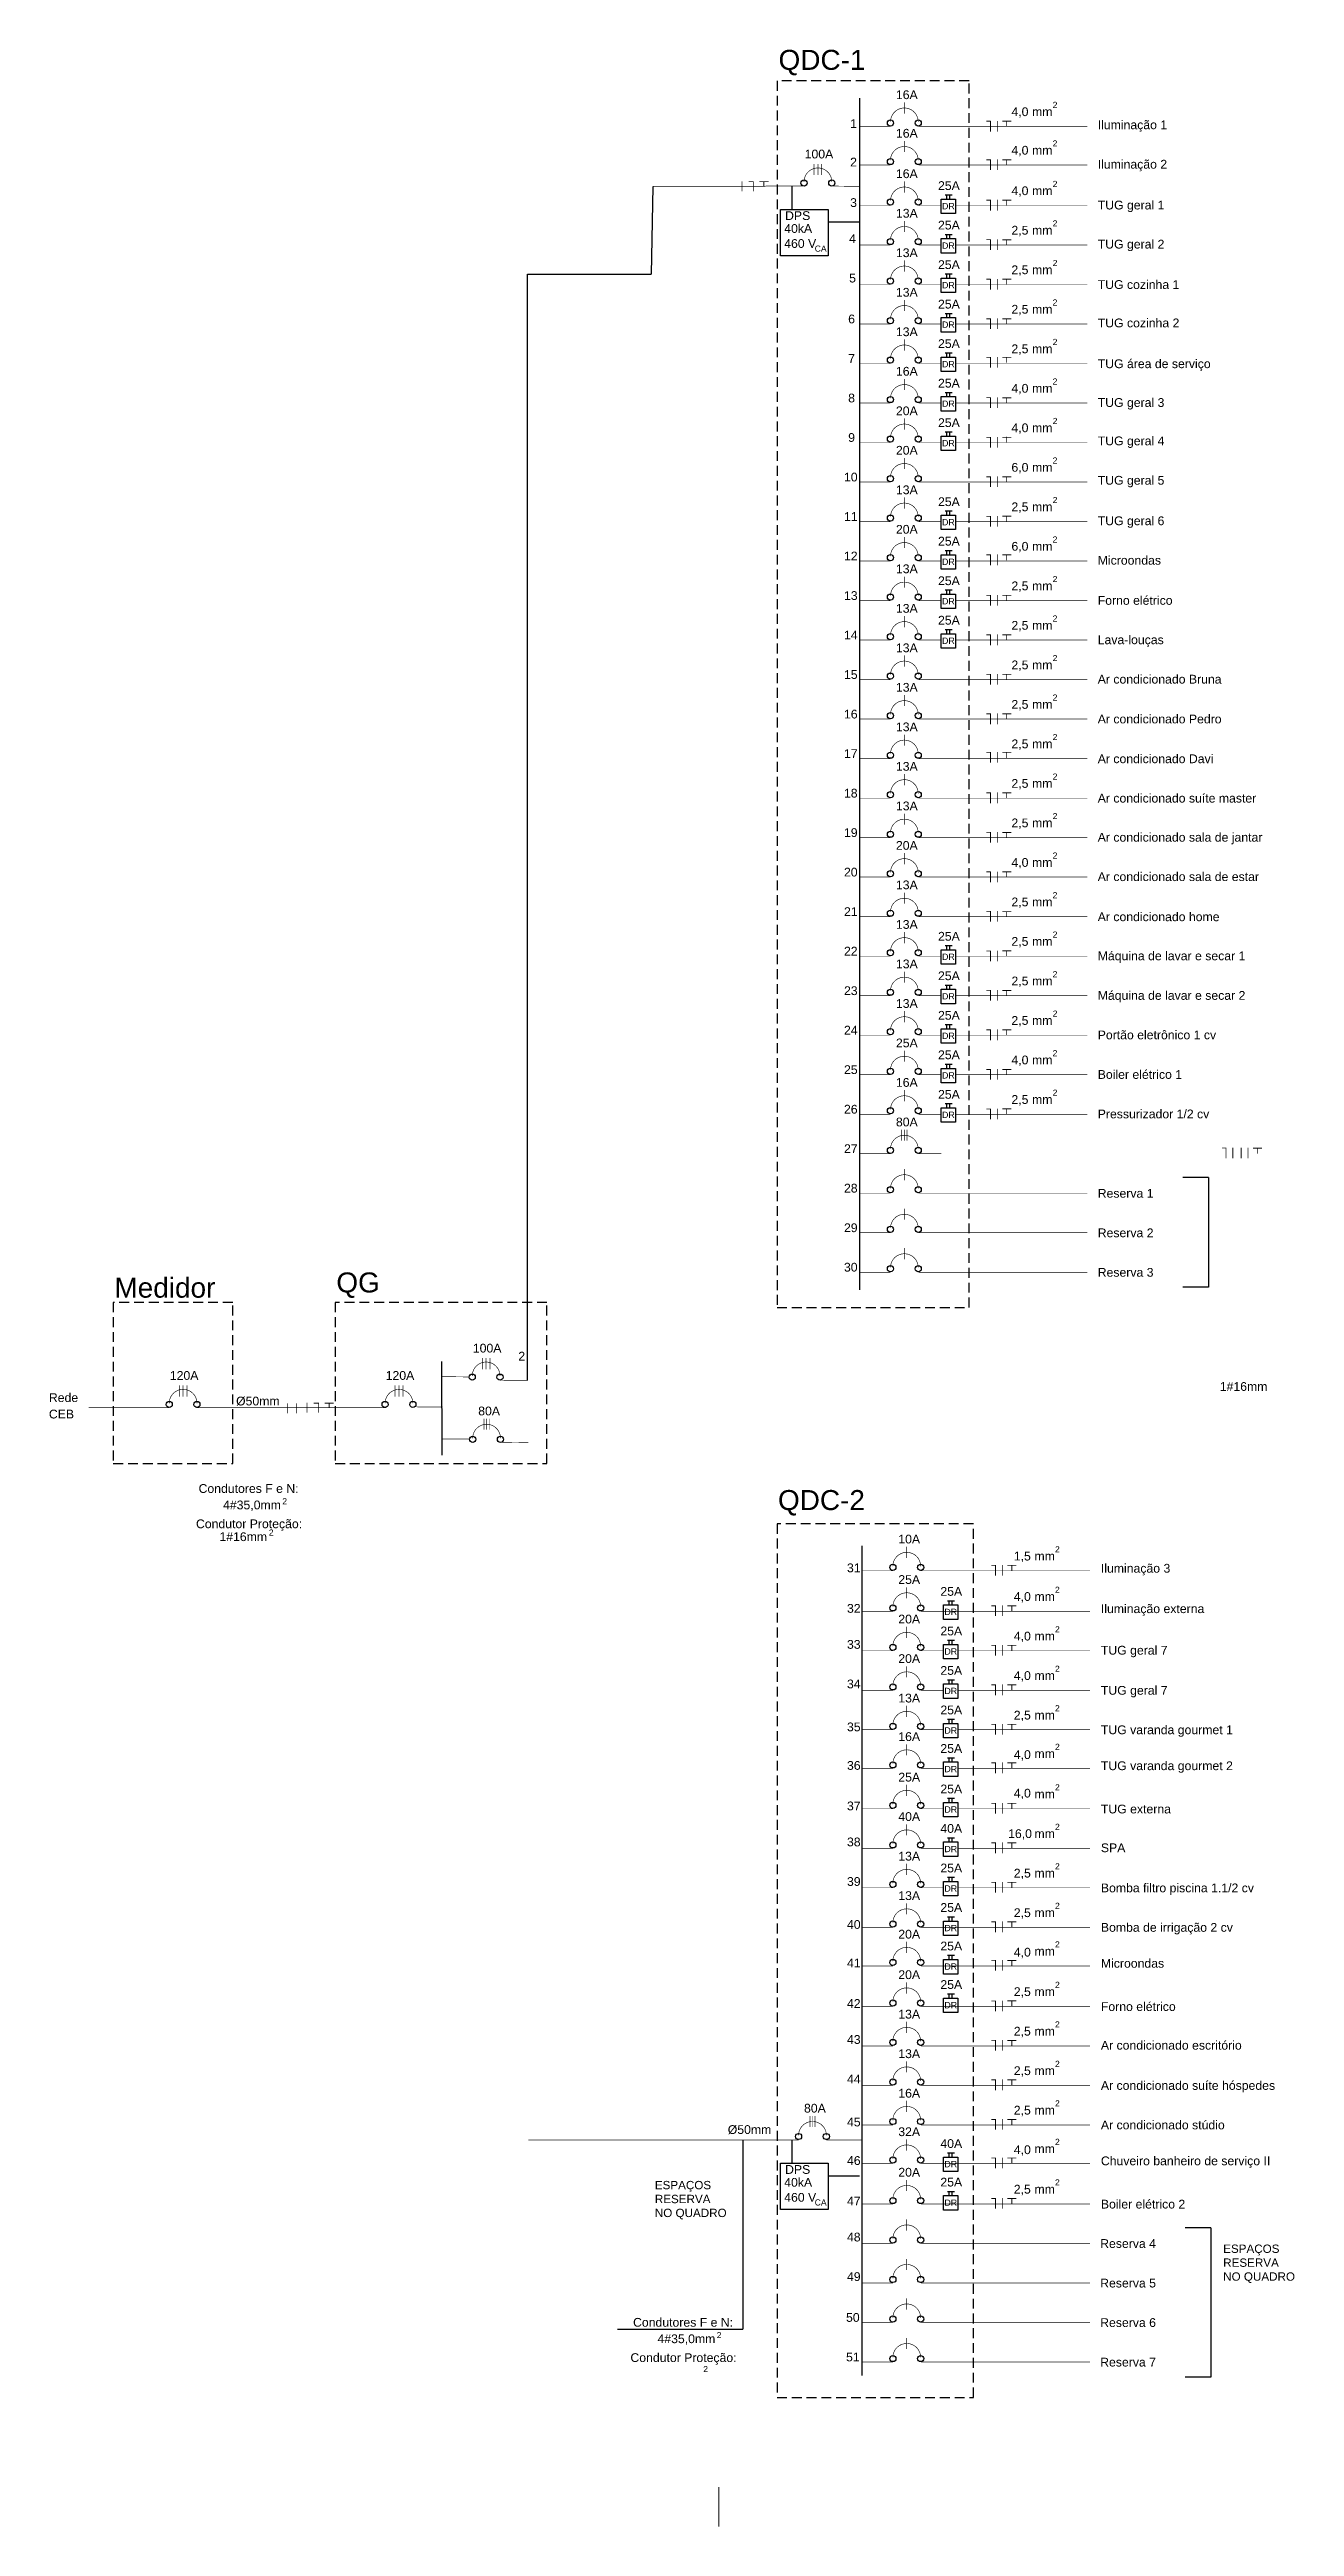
# Model space of a CAD drawing. Header units: millimetres. Extents: x 6597 to 20911, y -10306 to -132.
# Drawn here: x 15955 to 17532, y -10306 to -7169 of the extents above; entities that cross this region are included whole.
import ezdxf

# ---------------------------------------------------------------- set-up
doc = ezdxf.new("R2010")
doc.units = ezdxf.units.MM
doc.header["$LTSCALE"] = 25
doc.header["$MEASUREMENT"] = 0
doc.linetypes.add('Dashed', pattern=[0.75, 0.5, -0.25])
doc.layers.add('CIRCUITOS', color=7, linetype='Continuous')
doc.layers.add('P-SIMBOL', color=1, linetype='Continuous', lineweight=30)
doc.layers.add('TEXTO', color=7, linetype='Continuous', lineweight=30)
doc.styles.add('ETECARIAL', font='arial.ttf')

msp = doc.modelspace()

# ---------------------------------------------------------------- texts
at = {"layer": 'TEXTO', "style": 'ETECARIAL'}
for s, height, p in [('16A', 11.1, (17027.3, -7231.6)), ('4,0', 11.1, (17173.6, -7253.1)), ('mm', 11.1, (17199.7, -7253.1)), ('2', 7.77, (17225.8, -7242.8)), ('1', 11.1, (16969.3, -7268.1)), ('16A', 11.1, (17027.3, -7280.4)), ('Iluminação 1 ', 11.1, (17282.9, -7269.7)), ('100A', 11.1, (16911.7, -7306.7)), ('2', 11.1, (16969.3, -7316.9)), ('4,0', 11.1, (17173.6, -7301.9)), ('mm', 11.1, (17199.7, -7301.9)), ('2', 7.77, (17225.8, -7291.6)), ('Iluminação 2 ', 11.1, (17282.9, -7319.6)), ('16A', 11.1, (17027.3, -7331.6)), ('25A', 11.1, (17080.6, -7346.7)), ('2', 7.77, (17225.8, -7342.9)), ('3', 11.1, (16969.3, -7368.2)), ('13A', 11.1, (17027.3, -7381.7)), ('DR', 7.99, (17085.7, -7371.1)), ('4,0', 11.1, (17173.6, -7353.2)), ('mm', 11.1, (17199.7, -7353.2)), ('TUG geral 1', 11.1, (17282.9, -7371.3)), ('40kA', 11.1, (16885.8, -7401)), ('DPS', 11.1, (16886.9, -7384.7)), ('4', 11.1, (16968, -7413.8)), ('25A', 11.1, (17080.6, -7396.7)), ('2,5', 11.1, (17173.6, -7403.2)), ('mm', 11.1, (17199.7, -7403.2)), ('2', 7.77, (17225.8, -7392.9)), ('460 V', 11.1, (16885.8, -7420)), ('CA', 7.77, (16924.4, -7424.8)), ('13A', 11.1, (17027.3, -7431.7)), ('DR', 7.99, (17085.7, -7421.1)), ('TUG geral 2', 11.1, (17282.9, -7420.8)), ('5', 11.1, (16968, -7463.8)), ('25A', 11.1, (17080.6, -7446.8)), ('DR', 7.99, (17085.7, -7471.2)), ('2,5', 11.1, (17173.6, -7453.3)), ('mm', 11.1, (17199.7, -7453.3)), ('2', 7.77, (17225.8, -7443)), ('TUG cozinha 1', 11.1, (17282.9, -7472)), ('13A', 11.1, (17027.3, -7481.8)), ('25A', 11.1, (17080.6, -7496.8)), ('2,5', 11.1, (17173.6, -7503.3)), ('mm', 11.1, (17199.7, -7503.3)), ('2', 7.77, (17225.8, -7493)), ('6', 11.1, (16966.8, -7515.6)), ('13A', 11.1, (17027.3, -7531.8)), ('DR', 7.99, (17085.7, -7521.2)), ('TUG cozinha 2', 11.1, (17282.9, -7520.6)), ('7', 11.1, (16966.8, -7565.6)), ('25A', 11.1, (17080.6, -7546.8)), ('2,5', 11.1, (17173.6, -7553.4)), ('mm', 11.1, (17199.7, -7553.4)), ('2', 7.77, (17225.8, -7543)), ('16A', 11.1, (17027.3, -7581.8)), ('25A', 11.1, (17080.6, -7596.9)), ('DR', 7.99, (17085.7, -7571.3)), ('2', 7.77, (17225.8, -7593.1)), ('TUG área de serviço', 11.1, (17282.9, -7572.3)), ('8', 11.1, (16966.8, -7615.7)), ('20A', 11.1, (17027.3, -7631.9)), ('DR', 7.99, (17085.7, -7621.3)), ('4,0', 11.1, (17173.6, -7603.4)), ('mm', 11.1, (17199.7, -7603.4)), ('TUG geral 3', 11.1, (17282.9, -7621.4)), ('25A', 11.1, (17080.6, -7646.9)), ('4,0', 11.1, (17173.6, -7653.4)), ('mm', 11.1, (17199.7, -7653.4)), ('2', 7.77, (17225.8, -7643.1)), ('9', 11.1, (16966.8, -7665.7)), ('20A', 11.1, (17027.3, -7681.9)), ('DR', 7.99, (17085.7, -7671.3)), ('2', 7.77, (17225.8, -7693.2)), ('TUG geral 4', 11.1, (17282.9, -7670)), ('10', 11.1, (16961.5, -7715.8)), ('6,0', 11.1, (17173.6, -7703.5)), ('mm', 11.1, (17199.7, -7703.5)), ('TUG geral 5', 11.1, (17282.9, -7719.9)), ('13A', 11.1, (17027.3, -7732)), ('25A', 11.1, (17080.6, -7747)), ('2,5', 11.1, (17173.6, -7753.5)), ('mm', 11.1, (17199.7, -7753.5)), ('2', 7.77, (17225.8, -7743.2)), ('11', 11.1, (16961.5, -7765.8)), ('20A', 11.1, (17027.3, -7782)), ('DR', 7.99, (17085.7, -7771.4)), ('TUG geral 6', 11.1, (17282.9, -7771.2)), ('12', 11.1, (16961.5, -7815.8)), ('25A', 11.1, (17080.6, -7797)), ('6,0', 11.1, (17173.6, -7803.5)), ('mm', 11.1, (17199.7, -7803.5)), ('2', 7.77, (17225.8, -7793.2)), ('Microondas', 11.1, (17282.9, -7821.2)), ('13A', 11.1, (17027.3, -7832)), ('25A', 11.1, (17080.6, -7847.1)), ('DR', 7.99, (17085.7, -7821.5)), ('2,5', 11.1, (17173.6, -7853.6)), ('2', 7.77, (17225.8, -7843.3)), ('13', 11.1, (16961.5, -7865.9)), ('13A', 11.1, (17027.3, -7882.1)), ('DR', 7.99, (17085.7, -7871.5)), ('mm', 11.1, (17199.7, -7853.6)), ('Forno elétrico', 11.1, (17282.9, -7872)), ('14', 11.1, (16961.5, -7915.9)), ('25A', 11.1, (17080.6, -7897.1)), ('2,5', 11.1, (17173.6, -7903.6)), ('mm', 11.1, (17199.7, -7903.6)), ('2', 7.77, (17225.8, -7893.3)), ('13A', 11.1, (17027.3, -7932.1)), ('DR', 7.99, (17085.7, -7921.5)), ('2', 7.77, (17225.8, -7943.4)), ('Lava-louças', 11.1, (17282.9, -7921.9)), ('15', 11.1, (16961.5, -7965.9)), ('2,5', 11.1, (17173.6, -7953.7)), ('mm', 11.1, (17199.7, -7953.7)), ('Ar condicionado Bruna', 11.1, (17282.9, -7971.8)), ('13A', 11.1, (17027.3, -7982.1)), ('2,5', 11.1, (17173.6, -8003.7)), ('mm', 11.1, (17199.7, -8003.7)), ('2', 7.77, (17225.8, -7993.4)), ('16', 11.1, (16961.5, -8016)), ('13A', 11.1, (17027.3, -8032.2)), ('Ar condicionado Pedro', 11.1, (17282.9, -8022.2)), ('17', 11.1, (16961.5, -8066)), ('2,5', 11.1, (17173.6, -8053.7)), ('mm', 11.1, (17199.7, -8053.7)), ('2', 7.77, (17225.8, -8043.4)), ('Ar condicionado Davi', 11.1, (17282.9, -8072.6)), ('13A', 11.1, (17027.3, -8082.2)), ('2,5', 11.1, (17173.6, -8103.8)), ('2', 7.77, (17225.8, -8093.5)), ('18', 11.1, (16961.5, -8116.1)), ('13A', 11.1, (17027.3, -8132.3)), ('mm', 11.1, (17199.7, -8103.8)), ('Ar condicionado suíte master', 11.1, (17282.9, -8122.5)), ('19', 11.1, (16961.5, -8166.1)), ('2,5', 11.1, (17173.6, -8153.8)), ('mm', 11.1, (17199.7, -8153.8)), ('2', 7.77, (17225.8, -8143.5)), ('20A', 11.1, (17027.3, -8182.3)), ('2', 7.77, (17225.8, -8193.5)), ('Ar condicionado sala de jantar', 11.1, (17282.9, -8172)), ('20', 11.1, (16961.5, -8216.1)), ('4,0', 11.1, (17173.6, -8203.9)), ('mm', 11.1, (17199.7, -8203.9)), ('Ar condicionado sala de estar', 11.1, (17282.9, -8221.9)), ('13A', 11.1, (17027.3, -8232.3)), ('2,5', 11.1, (17173.6, -8253.9)), ('mm', 11.1, (17199.7, -8253.9)), ('2', 7.77, (17225.8, -8243.6)), ('21', 11.1, (16961.5, -8266.2)), ('13A', 11.1, (17027.3, -8282.4)), ('Ar condicionado home', 11.1, (17282.9, -8272.7)), ('22', 11.1, (16961.5, -8316.2)), ('25A', 11.1, (17080.6, -8297.4)), ('2,5', 11.1, (17173.6, -8303.9)), ('mm', 11.1, (17199.7, -8303.9)), ('2', 7.77, (17225.8, -8293.6)), ('Máquina de lavar e secar 1', 11.1, (17282.9, -8322.2)), ('13A', 11.1, (17027.3, -8332.4)), ('25A', 11.1, (17080.6, -8347.4)), ('DR', 7.99, (17085.7, -8321.8)), ('2,5', 11.1, (17173.6, -8354)), ('2', 7.77, (17225.8, -8343.7)), ('23', 11.1, (16961.5, -8366.3)), ('13A', 11.1, (17027.3, -8382.5)), ('DR', 7.99, (17085.7, -8371.9)), ('mm', 11.1, (17199.7, -8354)), ('Máquina de lavar e secar 2', 11.1, (17282.9, -8372.3)), ('24', 11.1, (16961.5, -8416.3)), ('25A', 11.1, (17080.6, -8397.5)), ('2,5', 11.1, (17173.6, -8404)), ('mm', 11.1, (17199.7, -8404)), ('2', 7.77, (17225.8, -8393.7)), ('25A', 11.1, (17027.3, -8432.5)), ('25A', 11.1, (17080.6, -8447.5)), ('DR', 7.99, (17085.7, -8421.9)), ('2', 7.77, (17225.8, -8443.7)), ('Portão eletrônico 1 cv ', 11.1, (17282.9, -8422.3)), ('25', 11.1, (16961.5, -8466.3)), ('DR', 7.99, (17085.7, -8472)), ('4,0', 11.1, (17173.6, -8454)), ('mm', 11.1, (17199.7, -8454)), ('Boiler elétrico 1', 11.1, (17282.9, -8472.4)), ('16A', 11.1, (17027.3, -8482.5)), ('25A', 11.1, (17080.6, -8497.6)), ('2,5', 11.1, (17173.6, -8504.1)), ('mm', 11.1, (17199.7, -8504.1)), ('2', 7.77, (17225.8, -8493.8)), ('26', 11.1, (16961.5, -8516.4)), ('80A', 11.1, (17027.3, -8532.6)), ('DR', 7.99, (17085.7, -8522)), ('Pressurizador 1/2 cv', 11.1, (17282.9, -8522.4)), ('27', 11.1, (16961.5, -8566.4)), ('28', 11.1, (16961.5, -8616.4)), ('Reserva 1', 11.1, (17282.9, -8622.9)), ('29', 11.1, (16961.5, -8666.5)), ('Reserva 2', 11.1, (17282.9, -8673)), ('30', 11.1, (16961.5, -8716.5)), ('Reserva 3', 11.1, (17282.9, -8723)), ('100A', 11.1, (16491.4, -8819)), ('120A', 11.1, (16107.6, -8853.6)), ('120A', 11.1, (16381, -8853.6)), ('2', 11.1, (16549, -8829.2)), ('Rede', 11.1, (15954.4, -8881.7)), ('%%C50mm', 11.1, (16191.5, -8886)), ('1#16mm', 11.1, (17437.5, -8867.6)), ('CEB', 11.1, (15954.4, -8902.5)), ('80A', 11.1, (16498.2, -8898.6)), ('Condutores F e N:', 11.1, (16144, -8996.8)), ('Condutor Proteção:', 11.1, (16140.7, -9041.5)), ('4#35,0mm', 11.1, (16175, -9017.6)), ('2', 7.77, (16250, -9011.3)), ('1#16mm', 11.1, (16170.4, -9057.8)), ('2', 7.77, (16233, -9050.9)), ('10A', 11.1, (17030.3, -9060.8)), ('2', 7.77, (17228.8, -9072.1)), ('31', 11.1, (16965.3, -9097.3)), ('1,5', 11.1, (17176.6, -9082.4)), ('mm', 11.1, (17202.8, -9082.4)), ('Iluminação 3', 11.1, (17286.9, -9097.8)), ('25A', 11.1, (17030.3, -9112.1)), ('25A', 11.1, (17083.6, -9127.1)), ('4,0', 11.1, (17176.6, -9133.6)), ('mm', 11.1, (17202.8, -9133.6)), ('2', 7.77, (17228.8, -9123.3)), ('32', 11.1, (16965.3, -9148.6)), ('20A', 11.1, (17030.3, -9162.1)), ('DR', 7.99, (17088.7, -9151.5)), ('Iluminação externa  ', 11.1, (17286.9, -9149)), ('33', 11.1, (16965.3, -9194.2)), ('25A', 11.1, (17083.6, -9177.2)), ('4,0', 11.1, (17176.6, -9183.7)), ('mm', 11.1, (17202.8, -9183.7)), ('2', 7.77, (17228.8, -9173.4)), ('TUG geral 7', 11.1, (17286.9, -9201.6)), ('20A', 11.1, (17030.3, -9212.2)), ('25A', 11.1, (17083.6, -9227.2)), ('DR', 7.99, (17088.7, -9201.6)), ('4,0', 11.1, (17176.6, -9233.7)), ('2', 7.77, (17228.8, -9223.4)), ('34', 11.1, (16965.3, -9244.3)), ('13A', 11.1, (17030.3, -9262.2)), ('DR', 7.99, (17088.7, -9251.6)), ('mm', 11.1, (17202.8, -9233.7)), ('TUG geral 7', 11.1, (17286.9, -9252.4)), ('25A', 11.1, (17083.6, -9277.2)), ('2,5', 11.1, (17176.6, -9283.8)), ('mm', 11.1, (17202.8, -9283.8)), ('2', 7.77, (17228.8, -9273.4)), ('35', 11.1, (16965.3, -9298.7)), ('16A', 11.1, (17030.3, -9311)), ('25A', 11.1, (17083.6, -9326)), ('DR', 7.99, (17088.7, -9301.7)), ('2', 7.77, (17228.8, -9322.3)), ('TUG varanda gourmet 1', 11.1, (17286.9, -9302.4)), ('36', 11.1, (16965.3, -9347.5)), ('DR', 7.99, (17088.7, -9350.5)), ('4,0', 11.1, (17176.6, -9333.8)), ('mm', 11.1, (17202.8, -9332.6)), ('TUG varanda gourmet 2', 11.1, (17286.9, -9347.9)), ('25A', 11.1, (17030.3, -9362.3)), ('25A', 11.1, (17083.6, -9377.3)), ('4,0', 11.1, (17176.6, -9382.6)), ('mm', 11.1, (17202.8, -9383.8)), ('2', 7.77, (17228.8, -9373.5)), ('37', 11.1, (16965.3, -9398.8)), ('40A', 11.1, (17030.3, -9412.3)), ('DR', 7.99, (17088.7, -9401.7)), ('TUG externa', 11.1, (17286.9, -9402.7)), ('38', 11.1, (16965.3, -9444.4)), ('40A', 11.1, (17083.6, -9427.3)), ('16,0', 11.1, (17169.4, -9433.9)), ('mm', 11.1, (17202.8, -9433.9)), ('2', 7.77, (17228.8, -9423.6)), ('SPA', 11.1, (17286.9, -9451.8)), ('13A', 11.1, (17030.3, -9462.4)), ('25A', 11.1, (17083.6, -9477.4)), ('DR', 7.99, (17088.7, -9451.8)), ('2,5', 11.1, (17176.6, -9483.9)), ('2', 7.77, (17228.8, -9473.6)), ('39', 11.1, (16965.3, -9494.5)), ('13A', 11.1, (17030.3, -9512.4)), ('DR', 7.99, (17088.7, -9501.8)), ('mm', 11.1, (17202.8, -9483.9)), ('Bomba filtro piscina 1.1/2 cv', 11.1, (17286.9, -9502.6)), ('25A', 11.1, (17083.6, -9527.4)), ('2,5', 11.1, (17176.6, -9534)), ('mm', 11.1, (17202.8, -9534)), ('2', 7.77, (17228.8, -9523.6)), ('40', 11.1, (16965.3, -9548.9)), ('20A', 11.1, (17030.3, -9561.2)), ('25A', 11.1, (17083.6, -9576.2)), ('DR', 7.99, (17088.7, -9551.9)), ('2', 7.77, (17228.8, -9572.5)), ('Bomba de irrigação 2 cv', 11.1, (17286.9, -9552.6)), ('41', 11.1, (16965.3, -9597.7)), ('DR', 7.99, (17088.7, -9600.7)), ('4,0', 11.1, (17176.6, -9584)), ('mm', 11.1, (17202.8, -9582.8)), ('Microondas', 11.1, (17286.9, -9598.1)), ('20A', 11.1, (17030.3, -9612.5)), ('25A', 11.1, (17083.6, -9625)), ('2,5', 11.1, (17176.6, -9634)), ('mm', 11.1, (17202.8, -9634)), ('2', 7.77, (17228.8, -9623.7)), ('42', 11.1, (16965.3, -9649)), ('13A', 11.1, (17030.3, -9662.5)), ('DR', 7.99, (17088.7, -9649.5)), ('Forno elétrico', 11.1, (17286.9, -9652.9)), ('43', 11.1, (16965.3, -9694.6)), ('2,5', 11.1, (17176.6, -9684.1)), ('mm', 11.1, (17202.8, -9684.1)), ('2', 7.77, (17228.8, -9673.8)), ('Ar condicionado escritório', 11.1, (17286.9, -9701.9)), ('13A', 11.1, (17030.3, -9712.6)), ('2,5', 11.1, (17176.6, -9734.1)), ('2', 7.77, (17228.8, -9723.8)), ('44', 11.1, (16965.3, -9744.7)), ('16A', 11.1, (17030.3, -9762.6)), ('mm', 11.1, (17202.8, -9734.1)), ('Ar condicionado suíte hóspedes', 11.1, (17286.9, -9752.8)), ('80A', 11.1, (16910.9, -9781.6)), ('2,5', 11.1, (17176.6, -9784.1)), ('mm', 11.1, (17202.8, -9784.1)), ('2', 7.77, (17228.8, -9773.8)), ('%%C50mm', 11.1, (16814.3, -9808.7)), ('45', 11.1, (16965.3, -9799.1)), ('32A', 11.1, (17030.3, -9811.4)), ('40A', 11.1, (17083.6, -9826.4)), ('2', 7.77, (17228.8, -9822.6)), ('Ar condicionado stúdio', 11.1, (17286.9, -9802.8)), ('DPS', 11.1, (16886.9, -9859.2)), ('46', 11.1, (16965.3, -9847.9)), ('DR', 7.99, (17088.7, -9850.9)), ('4,0', 11.1, (17176.6, -9834.2)), ('mm', 11.1, (17202.8, -9833)), ('Chuveiro banheiro de serviço II', 11.1, (17286.9, -9848.3)), ('40kA', 11.1, (16885.8, -9875.5)), ('20A', 11.1, (17030.3, -9862.7)), ('25A', 11.1, (17083.6, -9875.2)), ('2,5', 11.1, (17176.6, -9884.2)), ('mm', 11.1, (17202.8, -9884.2)), ('2', 7.77, (17228.8, -9873.9)), ('460 V', 11.1, (16885.8, -9894.5)), ('CA', 7.77, (16924.4, -9899.3)), ('47', 11.1, (16965.3, -9899.2)), ('DR', 7.99, (17088.7, -9899.7)), ('Boiler elétrico 2', 11.1, (17286.9, -9903.1)), ('48', 11.1, (16965.3, -9944.8)), ('Reserva 4', 11.1, (17286, -9953)), ('49', 11.1, (16965.3, -9994.9)), ('Reserva 5', 11.1, (17286, -10003.1)), ('50', 11.1, (16964.1, -10046.6)), ('Condutores F e N:', 11.1, (16694.3, -10052.8)), ('4#35,0mm', 11.1, (16725.3, -10073.6)), ('2', 7.77, (16800.3, -10067.3)), ('Reserva 6', 11.1, (17286, -10053.1)), ('Condutor Proteção:', 11.1, (16691, -10097.5)), ('51', 11.1, (16964.1, -10096.7)), ('Reserva 7', 11.1, (17286, -10103.2)), ('2', 7.77, (16783.2, -10110.3))]:
    msp.add_text(s, height=height, dxfattribs=at).set_placement(p)
at = {"layer": 'TEXTO', "char_height": 25.34, "width": 399.86, "attachment_point": 7, "line_spacing_factor": 0.798, "style": 'ETECARIAL'}
for s, insert in [('QDC-1', (16878.6, -7201.5)), ('QG', (16318.5, -8749.9)), ('Medidor', (16037.4, -8749.9)), ('QDC-2', (16877.9, -9025.5))]:
    msp.add_mtext(s, dxfattribs=dict(at, insert=insert))
at = {"layer": 'TEXTO', "char_height": 10.56, "width": 92.168, "attachment_point": 4, "style": 'ETECARIAL'}
for insert in [(16721.9, -9892.5), (17441.8, -9973.1)]:
    msp.add_mtext('ESPAÇOS RESERVA NO QUADRO ', dxfattribs=dict(at, insert=insert))

# ---------------------------------------------------------------- blocks, each defined once
blk = doc.blocks.new('TIFASE')
at = {"layer": 'CIRCUITOS', "const_width": 0.00024}
for points in [[(0, 0.00156), (0.00024, 0.00156)], [(0.00012, 0.00144), (0.00012, -0.00168)]]:
    blk.add_lwpolyline(points, dxfattribs=at)
blk = doc.blocks.new('TINEUTRO')
at = {"layer": 'CIRCUITOS', "const_width": 0.00024}
for points in [[(0.00012, 0.00168), (0.00012, -0.00168)], [(0.00016, 0.00156), (0.00176, 0.00156)]]:
    blk.add_lwpolyline(points, dxfattribs=at)

# ---------------------------------------------------------------- linework, layer by layer
at = {"lineweight": 0}
msp.add_line((16803, -10255.8), (16803, -10305.8), dxfattribs=at)
at = {"layer": 'P-SIMBOL', "linetype": 'Dashed'}
for points in [[(17120.1, -7208.6), (16876.7, -7208.6), (16876.7, -8761.8), (17120.1, -8761.8)], [(16187.3, -8755.6), (16035.9, -8755.6), (16035.9, -8959.6), (16187.3, -8959.6)], [(16585.2, -8755.6), (16317, -8755.6), (16317, -8959.6), (16585.2, -8959.6)], [(17125.4, -9036), (16876.7, -9036), (16876.7, -10142.3), (17125.4, -10142.3)]]:
    msp.add_lwpolyline(points, close=True, dxfattribs=at)
at = {"layer": 'TEXTO', "linetype": 'Continuous'}
for p, q in [((16981.1, -7230.4), (16981.1, -8739.6)), ((16984.1, -9063.9), (16984.1, -10114.5))]:
    msp.add_line(p, q, dxfattribs=at)
at = {"layer": 'TEXTO'}
for p, q in [((16719.4, -7342.1), (16717.3, -7453.1)), ((17089.7, -7352.8), (17098.5, -7352.8)), ((17091.7, -7358.2), (17091.7, -7352.8)), ((17095.6, -7358.2), (17095.6, -7352.8)), ((17089.7, -7402.9), (17098.5, -7402.9)), ((17091.7, -7408.3), (17091.7, -7402.9)), ((17095.6, -7408.3), (17095.6, -7402.9)), ((16560.8, -7453.1), (16717.3, -7453.1)), ((16560.8, -8854.4), (16560.8, -7453.1)), ((17089.7, -7452.9), (17098.5, -7452.9)), ((17091.7, -7458.3), (17091.7, -7452.9)), ((17095.6, -7458.3), (17095.6, -7452.9)), ((17089.7, -7503), (17098.5, -7503)), ((17091.7, -7508.3), (17091.7, -7503)), ((17095.6, -7508.3), (17095.6, -7503)), ((17089.7, -7553), (17098.5, -7553)), ((17091.7, -7558.4), (17091.7, -7553)), ((17095.6, -7558.4), (17095.6, -7553)), ((17089.7, -7603), (17098.5, -7603)), ((17091.7, -7608.4), (17091.7, -7603)), ((17095.6, -7608.4), (17095.6, -7603)), ((17089.7, -7653.1), (17098.5, -7653.1)), ((17091.7, -7658.4), (17091.7, -7653.1)), ((17095.6, -7658.4), (17095.6, -7653.1)), ((17089.7, -7753.2), (17098.5, -7753.2)), ((17091.7, -7758.5), (17091.7, -7753.2)), ((17095.6, -7758.5), (17095.6, -7753.2)), ((17089.7, -7803.2), (17098.5, -7803.2)), ((17091.7, -7808.6), (17091.7, -7803.2)), ((17095.6, -7808.6), (17095.6, -7803.2)), ((17089.7, -7853.2), (17098.5, -7853.2)), ((17091.7, -7858.6), (17091.7, -7853.2)), ((17095.6, -7858.6), (17095.6, -7853.2)), ((17089.7, -7903.3), (17098.5, -7903.3)), ((17091.7, -7908.6), (17091.7, -7903.3)), ((17095.6, -7908.6), (17095.6, -7903.3)), ((17089.7, -8303.6), (17098.5, -8303.6)), ((17091.7, -8309), (17091.7, -8303.6)), ((17095.6, -8309), (17095.6, -8303.6)), ((17089.7, -8353.6), (17098.5, -8353.6)), ((17091.7, -8359), (17091.7, -8353.6)), ((17095.6, -8359), (17095.6, -8353.6)), ((17089.7, -8403.7), (17098.5, -8403.7)), ((17091.7, -8409), (17091.7, -8403.7)), ((17095.6, -8409), (17095.6, -8403.7)), ((17089.7, -8453.7), (17098.5, -8453.7)), ((17091.7, -8459.1), (17091.7, -8453.7)), ((17095.6, -8459.1), (17095.6, -8453.7)), ((17089.7, -8503.7), (17098.5, -8503.7)), ((17091.7, -8509.1), (17091.7, -8503.7)), ((17095.6, -8509.1), (17095.6, -8503.7)), ((17423.1, -8597.3), (17390.6, -8597.3)), ((17423.1, -8736.1), (17390.6, -8736.1)), ((16451.7, -8830.4), (16452.3, -8949)), ((17092.8, -9133.3), (17101.6, -9133.3)), ((17094.7, -9138.7), (17094.7, -9133.3)), ((17098.6, -9138.7), (17098.6, -9133.3)), ((17092.8, -9183.3), (17101.6, -9183.3)), ((17094.7, -9188.7), (17094.7, -9183.3)), ((17098.6, -9188.7), (17098.6, -9183.3)), ((17092.8, -9233.4), (17101.6, -9233.4)), ((17094.7, -9238.7), (17094.7, -9233.4)), ((17098.6, -9238.7), (17098.6, -9233.4)), ((17092.8, -9283.4), (17101.6, -9283.4)), ((17094.7, -9288.8), (17094.7, -9283.4)), ((17098.6, -9288.8), (17098.6, -9283.4)), ((17092.8, -9332.2), (17101.6, -9332.2)), ((17094.7, -9337.6), (17094.7, -9332.2)), ((17098.6, -9337.6), (17098.6, -9332.2)), ((17092.8, -9383.5), (17101.6, -9383.5)), ((17094.7, -9388.9), (17094.7, -9383.5)), ((17098.6, -9388.9), (17098.6, -9383.5)), ((17092.8, -9433.5), (17101.6, -9433.5)), ((17094.7, -9438.9), (17094.7, -9433.5)), ((17098.6, -9438.9), (17098.6, -9433.5)), ((17092.8, -9483.6), (17101.6, -9483.6)), ((17094.7, -9488.9), (17094.7, -9483.6)), ((17098.6, -9488.9), (17098.6, -9483.6)), ((17092.8, -9533.6), (17101.6, -9533.6)), ((17094.7, -9539), (17094.7, -9533.6)), ((17098.6, -9539), (17098.6, -9533.6)), ((17092.8, -9582.4), (17101.6, -9582.4)), ((17094.7, -9587.8), (17094.7, -9582.4)), ((17098.6, -9587.8), (17098.6, -9582.4)), ((17092.8, -9631.2), (17101.6, -9631.2)), ((17094.7, -9636.6), (17094.7, -9631.2)), ((17098.6, -9636.6), (17098.6, -9631.2)), ((16833.2, -9816.3), (16833.2, -10056.1)), ((17092.8, -9832.6), (17101.6, -9832.6)), ((17094.7, -9838), (17094.7, -9832.6)), ((17098.6, -9838), (17098.6, -9832.6)), ((17092.8, -9881.4), (17101.6, -9881.4)), ((17094.7, -9886.8), (17094.7, -9881.4)), ((17098.6, -9886.8), (17098.6, -9881.4)), ((17426.2, -9927.4), (17393.6, -9927.4)), ((16674.7, -10056.1), (16833.2, -10056.1)), ((17426.2, -10116.7), (17393.6, -10116.7))]:
    msp.add_line(p, q, dxfattribs=at)
at = {"layer": 'TEXTO', "color": 3}
for p, q in [((16895.5, -7341.8), (16895.5, -7371.3)), ((16941.4, -7387.1), (16981.1, -7387.1)), ((16895.5, -9816.2), (16895.5, -9845.8)), ((16941.4, -9861.7), (16981.1, -9861.7))]:
    msp.add_line(p, q, dxfattribs=at)
at = {"layer": 'TEXTO', "const_width": 0.77}
for points in [[(17055.5, -7260.4, 1.002346), (17020.4, -7260.4, 1.002346)], [(17055.5, -7309.2, 1.002346), (17020.4, -7309.2, 1.002346)], [(16946.1, -7336.4, 1.002346), (16910.9, -7336.4, 1.002346)], [(17055.5, -7360.5, 1.002346), (17020.4, -7360.5, 1.002346)], [(17055.5, -7410.5, 1.002346), (17020.4, -7410.5, 1.002346)], [(17055.5, -7460.6, 1.002346), (17020.4, -7460.6, 1.002346)], [(17055.5, -7510.6, 1.002346), (17020.4, -7510.6, 1.002346)], [(17055.5, -7560.6, 1.002346), (17020.4, -7560.6, 1.002346)], [(17055.5, -7610.7, 1.002346), (17020.4, -7610.7, 1.002346)], [(17055.5, -7660.7, 1.002346), (17020.4, -7660.7, 1.002346)], [(17055.5, -7710.7, 1.002346), (17020.4, -7710.7, 1.002346)], [(17055.5, -7760.8, 1.002346), (17020.4, -7760.8, 1.002346)], [(17055.5, -7810.8, 1.002346), (17020.4, -7810.8, 1.002346)], [(17055.5, -7860.9, 1.002346), (17020.4, -7860.9, 1.002346)], [(17055.5, -7910.9, 1.002346), (17020.4, -7910.9, 1.002346)], [(17055.5, -7960.9, 1.002346), (17020.4, -7960.9, 1.002346)], [(17055.5, -8011, 1.002346), (17020.4, -8011, 1.002346)], [(17055.5, -8061, 1.002346), (17020.4, -8061, 1.002346)], [(17055.5, -8111.1, 1.002346), (17020.4, -8111.1, 1.002346)], [(17055.5, -8161.1, 1.002346), (17020.4, -8161.1, 1.002346)], [(17055.5, -8211.1, 1.002346), (17020.4, -8211.1, 1.002346)], [(17055.5, -8261.2, 1.002346), (17020.4, -8261.2, 1.002346)], [(17055.5, -8311.2, 1.002346), (17020.4, -8311.2, 1.002346)], [(17055.5, -8361.2, 1.002346), (17020.4, -8361.2, 1.002346)], [(17055.5, -8411.3, 1.002346), (17020.4, -8411.3, 1.002346)], [(17055.5, -8461.3, 1.002346), (17020.4, -8461.3, 1.002346)], [(17055.5, -8511.4, 1.002346), (17020.4, -8511.4, 1.002346)], [(17055.5, -8561.4, 1.002346), (17020.4, -8561.4, 1.002346)], [(17055.5, -8611.4, 1.002346), (17020.4, -8611.4, 1.002346)], [(17055.5, -8661.5, 1.002346), (17020.4, -8661.5, 1.002346)], [(17055.5, -8711.5, 1.002346), (17020.4, -8711.5, 1.002346)], [(16525.8, -8848.7, 1.002346), (16490.6, -8848.7, 1.002346)], [(16142, -8883.3, 1.002346), (16106.8, -8883.3, 1.002346)], [(16415.4, -8883.3, 1.002346), (16380.3, -8883.3, 1.002346)], [(16526.4, -8927.5, 1.002346), (16491.2, -8927.5, 1.002346)], [(17058.6, -9089.7, 1.002346), (17023.4, -9089.7, 1.002346)], [(17058.6, -9140.9, 1.002346), (17023.4, -9140.9, 1.002346)], [(17058.6, -9191, 1.002346), (17023.4, -9191, 1.002346)], [(17058.6, -9241, 1.002346), (17023.4, -9241, 1.002346)], [(17058.6, -9291, 1.002346), (17023.4, -9291, 1.002346)], [(17058.6, -9339.8, 1.002346), (17023.4, -9339.8, 1.002346)], [(17058.6, -9391.1, 1.002346), (17023.4, -9391.1, 1.002346)], [(17058.6, -9441.2, 1.002346), (17023.4, -9441.2, 1.002346)], [(17058.6, -9491.2, 1.002346), (17023.4, -9491.2, 1.002346)], [(17058.6, -9541.2, 1.002346), (17023.4, -9541.2, 1.002346)], [(17058.6, -9590, 1.002346), (17023.4, -9590, 1.002346)], [(17058.6, -9641.3, 1.002346), (17023.4, -9641.3, 1.002346)], [(17058.6, -9691.3, 1.002346), (17023.4, -9691.3, 1.002346)], [(17058.6, -9741.4, 1.002346), (17023.4, -9741.4, 1.002346)], [(17058.6, -9791.4, 1.002346), (17023.4, -9791.4, 1.002346)], [(16939.2, -9810.5, 1.002346), (16904, -9810.5, 1.002346)], [(17058.6, -9840.2, 1.002346), (17023.4, -9840.2, 1.002346)], [(17058.6, -9891.5, 1.002346), (17023.4, -9891.5, 1.002346)], [(17058.6, -9941.5, 1.002346), (17023.4, -9941.5, 1.002346)], [(17058.6, -9991.6, 1.002346), (17023.4, -9991.6, 1.002346)], [(17058.6, -10041.6, 1.002346), (17023.4, -10041.6, 1.002346)], [(17058.6, -10091.7, 1.002346), (17023.4, -10091.7, 1.002346)]]:
    msp.add_lwpolyline(points, format="xyb", dxfattribs=at)
at = {"layer": 'TEXTO'}
for points, const_width in [([(17038, -7235.7), (17038, -7249.9)], 0.77), ([(16981.1, -7266.2), (17020.4, -7266.2)], 0.77), ([(17056.1, -7266.2), (17269.8, -7266.2)], 0.77), ([(17142, -7259.6), (17147.2, -7259.6)], 1.02), ([(17147, -7259.1), (17147, -7272.7)], 1.02), ([(17155.7, -7259.1), (17155.7, -7272.7)], 1.02), ([(17162, -7259.6), (17173.4, -7259.6)], 1.13), ([(17167.6, -7259), (17167.6, -7266.5)], 1.13), ([(17038, -7284.5), (17038, -7298.7)], 0.77), ([(17142, -7308.4), (17147.2, -7308.4)], 1.02), ([(17147, -7307.9), (17147, -7321.5)], 1.02), ([(17155.7, -7307.9), (17155.7, -7321.5)], 1.02), ([(17162, -7308.4), (17173.4, -7308.4)], 1.13), ([(17167.6, -7307.8), (17167.6, -7315.3)], 1.13), ([(16854.4, -7336.2), (16865.9, -7336.2)], 1.13), ([(16860.1, -7335.6), (16860.1, -7342.1)], 1.13), ([(16923.6, -7313.8), (16923.6, -7327.9)], 0.77), ([(16928.5, -7313.8), (16928.5, -7327.9)], 0.77), ([(16933.4, -7313.8), (16933.4, -7327.9)], 0.77), ([(16981.1, -7315), (17020.4, -7315)], 0.77), ([(17038, -7335.8), (17038, -7349.9)], 0.77), ([(17056.1, -7315), (17269.8, -7315)], 0.77), ([(16719.4, -7342.1), (16911, -7341.7)], 0.77), ([(16946, -7341.7), (16981.1, -7342.1)], 0.77), ([(16981.1, -7366.3), (17020.4, -7366.3)], 0.77), ([(17056.1, -7366.3), (17084.6, -7366.3)], 0.77), ([(17102.7, -7366.3), (17269.8, -7366.3)], 0.77), ([(17142, -7359.6), (17147.2, -7359.6)], 1.02), ([(17147, -7359.1), (17147, -7372.8)], 1.02), ([(17155.7, -7359.1), (17155.7, -7372.8)], 1.02), ([(17162, -7359.6), (17173.4, -7359.6)], 1.13), ([(17167.6, -7359.1), (17167.6, -7366.6)], 1.13), ([(17038, -7385.8), (17038, -7400)], 0.77), ([(16981.1, -7416.3), (17020.4, -7416.3)], 0.77), ([(17056.1, -7416.3), (17084.6, -7416.3)], 0.77), ([(17102.7, -7416.3), (17269.8, -7416.3)], 0.77), ([(17142, -7409.7), (17147.2, -7409.7)], 1.02), ([(17147, -7409.2), (17147, -7422.8)], 1.02), ([(17155.7, -7409.2), (17155.7, -7422.8)], 1.02), ([(17162, -7409.7), (17173.4, -7409.7)], 1.13), ([(17167.6, -7409.1), (17167.6, -7416.6)], 1.13), ([(16981.1, -7466.4), (17020.4, -7466.4)], 0.77), ([(17038, -7435.9), (17038, -7450)], 0.77), ([(17056.1, -7466.4), (17084.6, -7466.4)], 0.77), ([(17102.7, -7466.4), (17269.8, -7466.4)], 0.77), ([(17142, -7459.7), (17147.2, -7459.7)], 1.02), ([(17147, -7459.2), (17147, -7472.8)], 1.02), ([(17155.7, -7459.2), (17155.7, -7472.8)], 1.02), ([(17162, -7459.7), (17173.4, -7459.7)], 1.13), ([(17167.6, -7459.1), (17167.6, -7466.7)], 1.13), ([(17038, -7485.9), (17038, -7500.1)], 0.77), ([(16981.1, -7516.4), (17020.4, -7516.4)], 0.77), ([(17056.1, -7516.4), (17084.6, -7516.4)], 0.77), ([(17102.7, -7516.4), (17269.8, -7516.4)], 0.77), ([(17142, -7509.8), (17147.2, -7509.8)], 1.02), ([(17147, -7509.2), (17147, -7522.9)], 1.02), ([(17155.7, -7509.2), (17155.7, -7522.9)], 1.02), ([(17162, -7509.8), (17173.4, -7509.8)], 1.13), ([(17167.6, -7509.2), (17167.6, -7516.7)], 1.13), ([(17038, -7535.9), (17038, -7550.1)], 0.77), ([(17142, -7558.6), (17147.2, -7558.6)], 1.02), ([(17147, -7558.1), (17147, -7571.7)], 1.02), ([(17155.7, -7558.1), (17155.7, -7571.7)], 1.02), ([(17162, -7558.6), (17173.4, -7558.6)], 1.13), ([(17167.6, -7558), (17167.6, -7565.5)], 1.13), ([(16981.1, -7566.4), (17020.4, -7566.4)], 0.77), ([(17038, -7586), (17038, -7600.1)], 0.77), ([(17056.1, -7566.4), (17084.6, -7566.4)], 0.77), ([(17102.7, -7566.4), (17269.8, -7566.4)], 0.77), ([(16981.1, -7616.5), (17020.4, -7616.5)], 0.77), ([(17056.1, -7616.5), (17084.6, -7616.5)], 0.77), ([(17102.7, -7616.5), (17269.8, -7616.5)], 0.77), ([(17142, -7609.8), (17147.2, -7609.8)], 1.02), ([(17147, -7609.3), (17147, -7622.9)], 1.02), ([(17155.7, -7609.3), (17155.7, -7622.9)], 1.02), ([(17162, -7609.8), (17173.4, -7609.8)], 1.13), ([(17167.6, -7609.3), (17167.6, -7616.8)], 1.13), ([(17038, -7636), (17038, -7650.2)], 0.77), ([(16981.1, -7666.5), (17020.4, -7666.5)], 0.77), ([(17056.1, -7666.5), (17084.6, -7666.5)], 0.77), ([(17102.7, -7666.5), (17269.8, -7666.5)], 0.77), ([(17142, -7659.9), (17147.2, -7659.9)], 1.02), ([(17147, -7659.4), (17147, -7673)], 1.02), ([(17155.7, -7659.4), (17155.7, -7673)], 1.02), ([(17162, -7659.9), (17173.4, -7659.9)], 1.13), ([(17167.6, -7659.3), (17167.6, -7666.8)], 1.13), ([(16981.1, -7716.6), (17020.4, -7716.6)], 0.77), ([(17038, -7686), (17038, -7700.2)], 0.77), ([(17056.1, -7716.6), (17084.6, -7716.6)], 0.77), ([(17084.6, -7716.6), (17269.8, -7716.6)], 0.77), ([(17142, -7709.9), (17147.2, -7709.9)], 1.02), ([(17147, -7709.4), (17147, -7723)], 1.02), ([(17155.7, -7709.4), (17155.7, -7723)], 1.02), ([(17162, -7709.9), (17173.4, -7709.9)], 1.13), ([(17167.6, -7709.3), (17167.6, -7716.9)], 1.13), ([(17038, -7736.1), (17038, -7750.2)], 0.77), ([(16981.1, -7766.6), (17020.4, -7766.6)], 0.77), ([(17056.1, -7766.6), (17084.6, -7766.6)], 0.77), ([(17102.7, -7766.6), (17269.8, -7766.6)], 0.77), ([(17142, -7759.9), (17147.2, -7759.9)], 1.02), ([(17147, -7759.4), (17147, -7773.1)], 1.02), ([(17155.7, -7759.4), (17155.7, -7773.1)], 1.02), ([(17162, -7759.9), (17173.4, -7759.9)], 1.13), ([(17167.6, -7759.4), (17167.6, -7766.9)], 1.13), ([(17038, -7786.1), (17038, -7800.3)], 0.77), ([(17142, -7808.8), (17147.2, -7808.8)], 1.02), ([(17147, -7808.2), (17147, -7821.9)], 1.02), ([(17155.7, -7808.2), (17155.7, -7821.9)], 1.02), ([(17162, -7808.8), (17173.4, -7808.8)], 1.13), ([(17167.6, -7808.2), (17167.6, -7815.7)], 1.13), ([(16981.1, -7816.6), (17020.4, -7816.6)], 0.77), ([(17038, -7836.2), (17038, -7850.3)], 0.77), ([(17056.1, -7816.6), (17084.6, -7816.6)], 0.77), ([(17102.7, -7816.6), (17269.8, -7816.6)], 0.77), ([(16981.1, -7866.7), (17020.4, -7866.7)], 0.77), ([(17056.1, -7866.7), (17084.6, -7866.7)], 0.77), ([(17102.7, -7866.7), (17269.8, -7866.7)], 0.77), ([(17142, -7860), (17147.2, -7860)], 1.02), ([(17147, -7859.5), (17147, -7873.1)], 1.02), ([(17155.7, -7859.5), (17155.7, -7873.1)], 1.02), ([(17162, -7860), (17173.4, -7860)], 1.13), ([(17167.6, -7859.5), (17167.6, -7867)], 1.13), ([(17038, -7886.2), (17038, -7900.4)], 0.77), ([(16981.1, -7916.7), (17020.4, -7916.7)], 0.77), ([(17038, -7936.2), (17038, -7950.4)], 0.77), ([(17056.1, -7916.7), (17084.6, -7916.7)], 0.77), ([(17102.7, -7916.7), (17269.8, -7916.7)], 0.77), ([(17142, -7910.1), (17147.2, -7910.1)], 1.02), ([(17147, -7909.6), (17147, -7923.2)], 1.02), ([(17155.7, -7909.6), (17155.7, -7923.2)], 1.02), ([(17162, -7910.1), (17173.4, -7910.1)], 1.13), ([(17167.6, -7909.5), (17167.6, -7917)], 1.13), ([(16981.1, -7966.7), (17020.4, -7966.7)], 0.77), ([(17056.1, -7966.7), (17269.8, -7966.7)], 0.77), ([(17142, -7960.1), (17147.2, -7960.1)], 1.02), ([(17147, -7959.6), (17147, -7973.2)], 1.02), ([(17155.7, -7959.6), (17155.7, -7973.2)], 1.02), ([(17162, -7960.1), (17173.4, -7960.1)], 1.13), ([(17167.6, -7959.5), (17167.6, -7967)], 1.13), ([(17038, -7986.3), (17038, -8000.4)], 0.77), ([(16981.1, -8016.8), (17020.4, -8016.8)], 0.77), ([(17056.1, -8016.8), (17269.8, -8016.8)], 0.77), ([(17142, -8010.1), (17147.2, -8010.1)], 1.02), ([(17147, -8009.6), (17147, -8023.3)], 1.02), ([(17155.7, -8009.6), (17155.7, -8023.3)], 1.02), ([(17162, -8010.1), (17173.4, -8010.1)], 1.13), ([(17167.6, -8009.6), (17167.6, -8017.1)], 1.13), ([(17038, -8036.3), (17038, -8050.5)], 0.77), ([(17142, -8058.9), (17147.2, -8058.9)], 1.02), ([(17147, -8058.4), (17147, -8072.1)], 1.02), ([(17155.7, -8058.4), (17155.7, -8072.1)], 1.02), ([(17162, -8058.9), (17173.4, -8058.9)], 1.13), ([(17167.6, -8058.4), (17167.6, -8065.9)], 1.13), ([(16981.1, -8066.8), (17020.4, -8066.8)], 0.77), ([(17038, -8086.4), (17038, -8100.5)], 0.77), ([(17056.1, -8066.8), (17084.6, -8066.8)], 0.77), ([(17084.6, -8066.8), (17269.8, -8066.8)], 0.77), ([(16981.1, -8116.9), (17020.4, -8116.9)], 0.77), ([(17056.1, -8116.9), (17084.6, -8116.9)], 0.77), ([(17084.6, -8116.9), (17269.8, -8116.9)], 0.77), ([(17142, -8110.2), (17147.2, -8110.2)], 1.02), ([(17147, -8109.7), (17147, -8123.3)], 1.02), ([(17155.7, -8109.7), (17155.7, -8123.3)], 1.02), ([(17162, -8110.2), (17173.4, -8110.2)], 1.13), ([(17167.6, -8109.7), (17167.6, -8117.2)], 1.13), ([(17038, -8136.4), (17038, -8150.6)], 0.77), ([(16981.1, -8166.9), (17020.4, -8166.9)], 0.77), ([(17038, -8186.4), (17038, -8200.6)], 0.77), ([(17056.1, -8166.9), (17084.6, -8166.9)], 0.77), ([(17084.6, -8166.9), (17269.8, -8166.9)], 0.77), ([(17142, -8160.3), (17147.2, -8160.3)], 1.02), ([(17147, -8159.7), (17147, -8173.4)], 1.02), ([(17155.7, -8159.7), (17155.7, -8173.4)], 1.02), ([(17162, -8160.3), (17173.4, -8160.3)], 1.13), ([(17167.6, -8160.8), (17167.6, -8167.2)], 1.13), ([(16981.1, -8216.9), (17020.4, -8216.9)], 0.77), ([(17056.1, -8216.9), (17084.6, -8216.9)], 0.77), ([(17084.6, -8216.9), (17269.8, -8216.9)], 0.77), ([(17142, -8210.3), (17147.2, -8210.3)], 1.02), ([(17147, -8209.8), (17147, -8223.4)], 1.02), ([(17155.7, -8209.8), (17155.7, -8223.4)], 1.02), ([(17162, -8210.3), (17173.4, -8210.3)], 1.13), ([(17167.6, -8210.8), (17167.6, -8217.2)], 1.13), ([(17038, -8236.5), (17038, -8250.6)], 0.77), ([(16981.1, -8267), (17020.4, -8267)], 0.77), ([(17056.1, -8267), (17084.6, -8267)], 0.77), ([(17084.6, -8267), (17269.8, -8267)], 0.77), ([(17142, -8260.3), (17147.2, -8260.3)], 1.02), ([(17147, -8259.8), (17147, -8273.4)], 1.02), ([(17155.7, -8259.8), (17155.7, -8273.4)], 1.02), ([(17162, -8260.3), (17173.4, -8260.3)], 1.13), ([(17167.6, -8260.9), (17167.6, -8267.3)], 1.13), ([(17038, -8286.5), (17038, -8300.7)], 0.77), ([(17142, -8310.4), (17147.2, -8310.4)], 1.02), ([(17147, -8309.9), (17147, -8323.5)], 1.02), ([(17155.7, -8309.9), (17155.7, -8323.5)], 1.02), ([(17162, -8310.4), (17173.4, -8310.4)], 1.13), ([(17167.6, -8310.9), (17167.6, -8317.3)], 1.13), ([(16981.1, -8317), (17020.4, -8317)], 0.77), ([(17038, -8336.5), (17038, -8350.7)], 0.77), ([(17056.1, -8317), (17084.6, -8317)], 0.77), ([(17102.7, -8317), (17269.8, -8317)], 0.77), ([(16981.1, -8367.1), (17020.4, -8367.1)], 0.77), ([(17056.1, -8367.1), (17084.6, -8367.1)], 0.77), ([(17102.7, -8367.1), (17269.8, -8367.1)], 0.77), ([(17142, -8360.4), (17147.2, -8360.4)], 1.02), ([(17147, -8359.9), (17147, -8373.5)], 1.02), ([(17155.7, -8359.9), (17155.7, -8373.5)], 1.02), ([(17162, -8360.4), (17173.4, -8360.4)], 1.13), ([(17167.6, -8360.9), (17167.6, -8367.4)], 1.13), ([(17038, -8386.6), (17038, -8400.7)], 0.77), ([(16981.1, -8417.1), (17020.4, -8417.1)], 0.77), ([(17038, -8436.6), (17038, -8450.8)], 0.77), ([(17056.1, -8417.1), (17084.6, -8417.1)], 0.77), ([(17102.7, -8417.1), (17269.8, -8417.1)], 0.77), ([(17142, -8410.4), (17147.2, -8410.4)], 1.02), ([(17147, -8409.9), (17147, -8423.6)], 1.02), ([(17155.7, -8409.9), (17155.7, -8423.6)], 1.02), ([(17162, -8410.4), (17173.4, -8410.4)], 1.13), ([(17167.6, -8411), (17167.6, -8417.4)], 1.13), ([(16981.1, -8467.1), (17020.4, -8467.1)], 0.77), ([(17056.1, -8467.1), (17084.6, -8467.1)], 0.77), ([(17102.7, -8467.1), (17269.8, -8467.1)], 0.77), ([(17142, -8460.5), (17147.2, -8460.5)], 1.02), ([(17147, -8460), (17147, -8473.6)], 1.02), ([(17155.7, -8460), (17155.7, -8473.6)], 1.02), ([(17162, -8460.5), (17173.4, -8460.5)], 1.13), ([(17167.6, -8461), (17167.6, -8467.4)], 1.13), ([(17038, -8486.7), (17038, -8500.8)], 0.77), ([(16981.1, -8517.2), (17020.4, -8517.2)], 0.77), ([(17056.1, -8517.2), (17084.6, -8517.2)], 0.77), ([(17102.7, -8517.2), (17269.8, -8517.2)], 0.77), ([(17142, -8510.5), (17147.2, -8510.5)], 1.02), ([(17147, -8510), (17147, -8523.6)], 1.02), ([(17155.7, -8510), (17155.7, -8523.6)], 1.02), ([(17162, -8510.5), (17173.4, -8510.5)], 1.13), ([(17167.6, -8511.1), (17167.6, -8517.5)], 1.13), ([(17034.7, -8536.7), (17034.7, -8550.9)], 0.77), ([(17038, -8536.7), (17038, -8550.9)], 0.77), ([(17041.3, -8536.7), (17041.3, -8550.9)], 0.77), ([(17440.4, -8560.1), (17445.6, -8560.1)], 1.02), ([(17445.4, -8559.6), (17445.4, -8573.2)], 1.02), ([(17454.1, -8559.6), (17454.1, -8573.2)], 1.02), ([(17464.5, -8559.6), (17464.5, -8573.2)], 1.02), ([(17473.2, -8559.6), (17473.2, -8573.2)], 1.02), ([(17479.4, -8560.1), (17490.9, -8560.1)], 1.13), ([(17485.1, -8560.6), (17485.1, -8567.1)], 1.13), ([(16981.1, -8567.2), (17020.4, -8567.2)], 0.77), ([(17038, -8586.7), (17038, -8600.9)], 0.77), ([(17056.1, -8567.2), (17084.6, -8567.2)], 0.77), ([(16981.1, -8617.2), (17020.4, -8617.2)], 0.77), ([(17056.1, -8617.2), (17269.8, -8617.2)], 0.77), ([(17038, -8636.8), (17038, -8650.9)], 0.77), ([(16981.1, -8667.3), (17020.4, -8667.3)], 0.77), ([(16981.1, -8667.3), (17020.4, -8667.3)], 0.77), ([(17038, -8686.8), (17038, -8701)], 0.77), ([(17056.1, -8667.3), (17269.8, -8667.3)], 0.77), ([(16981.1, -8717.3), (17020.4, -8717.3)], 0.77), ([(17056.1, -8717.3), (17269.8, -8717.3)], 0.77), ([(16503.3, -8826.1), (16503.3, -8840.2)], 0.77), ([(16508.2, -8826.1), (16508.2, -8840.2)], 0.77), ([(16513.1, -8826.1), (16513.1, -8840.2)], 0.77), ([(16119.5, -8860.7), (16119.5, -8874.9)], 0.77), ([(16124.4, -8860.7), (16124.4, -8874.9)], 0.77), ([(16129.3, -8860.7), (16129.3, -8874.9)], 0.77), ([(16392.9, -8860.7), (16392.9, -8874.9)], 0.77), ([(16397.8, -8860.7), (16397.8, -8874.9)], 0.77), ([(16402.8, -8860.7), (16402.8, -8874.9)], 0.77), ([(16451.7, -8849.6), (16486.7, -8849.9)], 0.77), ([(16525.7, -8854), (16560.8, -8854.4)], 0.77), ([(16004.8, -8889), (16106.9, -8888.7)], 0.77), ([(16141.9, -8888.7), (16177, -8889)], 0.77), ([(16303.7, -8883.2), (16315.1, -8883.2)], 1.13), ([(16309.3, -8882.6), (16309.3, -8889)], 1.13), ([(16417.9, -8887.8), (16453, -8888.1)], 0.77), ([(16505.5, -8902.8), (16505.5, -8916.9)], 0.77), ([(16508.8, -8902.8), (16508.8, -8916.9)], 0.77), ([(16512.1, -8902.8), (16512.1, -8916.9)], 0.77), ([(16452.3, -8928.4), (16487.4, -8928.7)], 0.77), ([(16526.4, -8932.8), (16561.5, -8933.1)], 0.77), ([(17041, -9065), (17041, -9079.1)], 0.77), ([(16984.1, -9095.5), (17023.4, -9095.5)], 0.77), ([(17059.1, -9095.5), (17272.9, -9095.5)], 0.77), ([(17148.3, -9088.5), (17153.5, -9088.5)], 1.02), ([(17153.4, -9088), (17153.4, -9101.6)], 1.02), ([(17162.1, -9088), (17162.1, -9101.6)], 1.02), ([(17168.3, -9088.5), (17179.8, -9088.5)], 1.13), ([(17174, -9089), (17174, -9095.5)], 1.13), ([(17041, -9116.2), (17041, -9130.4)], 0.77), ([(16984.1, -9146.7), (17023.4, -9146.7)], 0.77), ([(17059.1, -9146.7), (17272.9, -9146.7)], 0.77), ([(17148.3, -9139.8), (17153.5, -9139.8)], 1.02), ([(17153.4, -9139.3), (17153.4, -9152.9)], 1.02), ([(17162.1, -9139.3), (17162.1, -9152.9)], 1.02), ([(17168.3, -9139.8), (17179.8, -9139.8)], 1.13), ([(17174, -9140.3), (17174, -9146.7)], 1.13), ([(17041, -9166.3), (17041, -9180.4)], 0.77), ([(17148.3, -9189.8), (17153.5, -9189.8)], 1.02), ([(17153.4, -9189.3), (17153.4, -9202.9)], 1.02), ([(17162.1, -9189.3), (17162.1, -9202.9)], 1.02), ([(17168.3, -9189.8), (17179.8, -9189.8)], 1.13), ([(17174, -9190.4), (17174, -9196.8)], 1.13), ([(16984.1, -9196.8), (17023.4, -9196.8)], 0.77), ([(17041, -9216.3), (17041, -9230.5)], 0.77), ([(17059.1, -9196.8), (17087.6, -9196.8)], 0.77), ([(17105.7, -9196.8), (17272.9, -9196.8)], 0.77), ([(16984.1, -9246.8), (17023.4, -9246.8)], 0.77), ([(17059.1, -9246.8), (17087.6, -9246.8)], 0.77), ([(17105.7, -9246.8), (17272.9, -9246.8)], 0.77), ([(17148.3, -9239.9), (17153.5, -9239.9)], 1.02), ([(17153.4, -9239.3), (17153.4, -9253)], 1.02), ([(17162.1, -9239.3), (17162.1, -9253)], 1.02), ([(17168.3, -9239.9), (17179.8, -9239.9)], 1.13), ([(17174, -9240.4), (17174, -9246.8)], 1.13), ([(17041, -9266.3), (17041, -9280.5)], 0.77), ([(16984.1, -9296.8), (17023.4, -9296.8)], 0.77), ([(17041, -9315.1), (17041, -9329.3)], 0.77), ([(17059.1, -9296.8), (17087.6, -9296.8)], 0.77), ([(17105.7, -9296.8), (17272.9, -9296.8)], 0.77), ([(17148.3, -9289.9), (17153.5, -9289.9)], 1.02), ([(17153.4, -9289.4), (17153.4, -9303)], 1.02), ([(17162.1, -9289.4), (17162.1, -9303)], 1.02), ([(17168.3, -9289.9), (17179.8, -9289.9)], 1.13), ([(17174, -9290.4), (17174, -9296.8)], 1.13), ([(16984.1, -9345.7), (17023.4, -9345.7)], 0.77), ([(17059.1, -9345.7), (17087.6, -9345.7)], 0.77), ([(17105.7, -9345.7), (17272.9, -9345.7)], 0.77), ([(17148.3, -9338.7), (17153.5, -9338.7)], 1.02), ([(17153.4, -9338.2), (17153.4, -9351.8)], 1.02), ([(17162.1, -9338.2), (17162.1, -9351.8)], 1.02), ([(17168.3, -9338.7), (17179.8, -9338.7)], 1.13), ([(17174, -9339.2), (17174, -9345.7)], 1.13), ([(17041, -9366.4), (17041, -9380.6)], 0.77), ([(16984.1, -9396.9), (17023.4, -9396.9)], 0.77), ([(17059.1, -9396.9), (17087.6, -9396.9)], 0.77), ([(17105.7, -9396.9), (17272.9, -9396.9)], 0.77), ([(17148.3, -9390), (17153.5, -9390)], 1.02), ([(17153.4, -9389.5), (17153.4, -9403.1)], 1.02), ([(17162.1, -9389.5), (17162.1, -9403.1)], 1.02), ([(17168.3, -9390), (17179.8, -9390)], 1.13), ([(17174, -9390.5), (17174, -9396.9)], 1.13), ([(17041, -9416.5), (17041, -9430.6)], 0.77), ([(17148.3, -9440), (17153.5, -9440)], 1.02), ([(17153.4, -9439.5), (17153.4, -9453.1)], 1.02), ([(17162.1, -9439.5), (17162.1, -9453.1)], 1.02), ([(17168.3, -9440), (17179.8, -9440)], 1.13), ([(17174, -9440.5), (17174, -9447)], 1.13), ([(16984.1, -9447), (17023.4, -9447)], 0.77), ([(17041, -9466.5), (17041, -9480.7)], 0.77), ([(17059.1, -9447), (17087.6, -9447)], 0.77), ([(17105.7, -9447), (17272.9, -9447)], 0.77), ([(16984.1, -9497), (17023.4, -9497)], 0.77), ([(17059.1, -9497), (17087.6, -9497)], 0.77), ([(17105.7, -9497), (17272.9, -9497)], 0.77), ([(17148.3, -9490), (17153.5, -9490)], 1.02), ([(17153.4, -9489.5), (17153.4, -9503.2)], 1.02), ([(17162.1, -9489.5), (17162.1, -9503.2)], 1.02), ([(17168.3, -9490), (17179.8, -9490)], 1.13), ([(17174, -9490.6), (17174, -9497)], 1.13), ([(17041, -9516.5), (17041, -9530.7)], 0.77), ([(16984.1, -9547), (17023.4, -9547)], 0.77), ([(17041, -9565.3), (17041, -9579.5)], 0.77), ([(17059.1, -9547), (17272.9, -9547)], 0.77), ([(17148.3, -9540.1), (17153.5, -9540.1)], 1.02), ([(17153.4, -9539.6), (17153.4, -9553.2)], 1.02), ([(17162.1, -9539.6), (17162.1, -9553.2)], 1.02), ([(17168.3, -9540.1), (17179.8, -9540.1)], 1.13), ([(17174, -9540.6), (17174, -9547)], 1.13), ([(16984.1, -9595.8), (17023.4, -9595.8)], 0.77), ([(17059.1, -9595.8), (17272.9, -9595.8)], 0.77), ([(17148.3, -9588.9), (17153.5, -9588.9)], 1.02), ([(17153.4, -9588.4), (17153.4, -9602)], 1.02), ([(17162.1, -9588.4), (17162.1, -9602)], 1.02), ([(17168.3, -9588.9), (17179.8, -9588.9)], 1.13), ([(17174, -9589.4), (17174, -9595.8)], 1.13), ([(17041, -9616.6), (17041, -9630.8)], 0.77), ([(16984.1, -9647.1), (17023.4, -9647.1)], 0.77), ([(17059.1, -9647.1), (17272.9, -9647.1)], 0.77), ([(17148.3, -9640.2), (17153.5, -9640.2)], 1.02), ([(17153.4, -9639.7), (17153.4, -9653.3)], 1.02), ([(17162.1, -9639.7), (17162.1, -9653.3)], 1.02), ([(17168.3, -9640.2), (17179.8, -9640.2)], 1.13), ([(17174, -9640.7), (17174, -9647.1)], 1.13), ([(17041, -9666.6), (17041, -9680.8)], 0.77), ([(17148.3, -9690.2), (17153.5, -9690.2)], 1.02), ([(17153.4, -9689.7), (17153.4, -9703.3)], 1.02), ([(17162.1, -9689.7), (17162.1, -9703.3)], 1.02), ([(17168.3, -9690.2), (17179.8, -9690.2)], 1.13), ([(17174, -9690.7), (17174, -9697.2)], 1.13), ([(16984.1, -9697.2), (17023.4, -9697.2)], 0.77), ([(17041, -9716.7), (17041, -9730.8)], 0.77), ([(17059.1, -9697.2), (17087.6, -9697.2)], 0.77), ([(17087.6, -9697.2), (17272.9, -9697.2)], 0.77), ([(16984.1, -9747.2), (17023.4, -9747.2)], 0.77), ([(17059.1, -9747.2), (17087.6, -9747.2)], 0.77), ([(17087.6, -9747.2), (17272.9, -9747.2)], 0.77), ([(17148.3, -9740.2), (17153.5, -9740.2)], 1.02), ([(17153.4, -9739.7), (17153.4, -9753.4)], 1.02), ([(17162.1, -9739.7), (17162.1, -9753.4)], 1.02), ([(17168.3, -9740.2), (17179.8, -9740.2)], 1.13), ([(17174, -9740.8), (17174, -9747.2)], 1.13), ([(16918.3, -9785.8), (16918.3, -9799.9)], 0.77), ([(16921.6, -9785.8), (16921.6, -9799.9)], 0.77), ([(16924.9, -9785.8), (16924.9, -9799.9)], 0.77), ([(17041, -9766.7), (17041, -9780.9)], 0.77), ([(16939.1, -9816.3), (16983.6, -9816.3)], 0.77), ([(16984.1, -9797.2), (17023.4, -9797.2)], 0.77), ([(17041, -9815.5), (17041, -9829.7)], 0.77), ([(17059.1, -9797.2), (17272.9, -9797.2)], 0.77), ([(17148.3, -9790.3), (17153.5, -9790.3)], 1.02), ([(17153.4, -9789.8), (17153.4, -9803.4)], 1.02), ([(17162.1, -9789.8), (17162.1, -9803.4)], 1.02), ([(17168.3, -9790.3), (17179.8, -9790.3)], 1.13), ([(17174, -9790.8), (17174, -9797.2)], 1.13), ([(16984.1, -9846), (17023.4, -9846)], 0.77), ([(17059.1, -9846), (17272.9, -9846)], 0.77), ([(17148.3, -9839.1), (17153.5, -9839.1)], 1.02), ([(17153.4, -9838.6), (17153.4, -9852.2)], 1.02), ([(17162.1, -9838.6), (17162.1, -9852.2)], 1.02), ([(17168.3, -9839.1), (17179.8, -9839.1)], 1.13), ([(17174, -9839.6), (17174, -9846)], 1.13), ([(17041, -9866.8), (17041, -9881)], 0.77), ([(16984.1, -9897.3), (17023.4, -9897.3)], 0.77), ([(17059.1, -9897.3), (17272.9, -9897.3)], 0.77), ([(17148.3, -9890.4), (17153.5, -9890.4)], 1.02), ([(17153.4, -9889.9), (17153.4, -9903.5)], 1.02), ([(17162.1, -9889.9), (17162.1, -9903.5)], 1.02), ([(17168.3, -9890.4), (17179.8, -9890.4)], 1.13), ([(17174, -9890.9), (17174, -9897.3)], 1.13), ([(17041, -9916.8), (17041, -9931)], 0.77), ([(16984.1, -9947.3), (17023.4, -9947.3)], 0.77), ([(17041, -9966.9), (17041, -9981)], 0.77), ([(17059.1, -9947.3), (17272.9, -9947.3)], 0.77), ([(16984.1, -9997.4), (17023.4, -9997.4)], 0.77), ([(16984.1, -9997.4), (17023.4, -9997.4)], 0.77), ([(17059.1, -9997.4), (17272.9, -9997.4)], 0.77), ([(17041, -10016.9), (17041, -10031.1)], 0.77), ([(16984.1, -10047.4), (17023.4, -10047.4)], 0.77), ([(17041, -10067), (17041, -10081.1)], 0.77), ([(17059.1, -10047.4), (17272.9, -10047.4)], 0.77), ([(16984.2, -10097.5), (17023.4, -10097.5)], 0.77), ([(17059.1, -10097.5), (17272.9, -10097.5)], 0.77)]:
    msp.add_lwpolyline(points, dxfattribs=dict(at, const_width=const_width))
at = {"layer": 'TEXTO', "linetype": 'Continuous', "const_width": 0.751}
for points in [[(16861.9, -7342.1), (16795.3, -7342.1)], [(16381.6, -8889), (16177, -8889)]]:
    msp.add_lwpolyline(points, dxfattribs=at)
at = {"layer": 'TEXTO', "color": 3}
for points in [[(16881.2, -7371.3), (16941.4, -7371.3), (16941.4, -7430), (16881.2, -7430)], [(16881.2, -9845.8), (16941.4, -9845.8), (16941.4, -9904.5), (16881.2, -9904.5)]]:
    msp.add_lwpolyline(points, close=True, dxfattribs=at)
at = {"layer": 'TEXTO'}
for points in [[(17084.6, -7358.2), (17102.7, -7358.2), (17102.7, -7376.5), (17084.6, -7376.5)], [(17084.6, -7408.3), (17102.7, -7408.3), (17102.7, -7426.6), (17084.6, -7426.6)], [(17084.6, -7458.3), (17102.7, -7458.3), (17102.7, -7476.6), (17084.6, -7476.6)], [(17084.6, -7508.3), (17102.7, -7508.3), (17102.7, -7526.6), (17084.6, -7526.6)], [(17084.6, -7558.4), (17102.7, -7558.4), (17102.7, -7576.7), (17084.6, -7576.7)], [(17084.6, -7608.4), (17102.7, -7608.4), (17102.7, -7626.7), (17084.6, -7626.7)], [(17084.6, -7658.4), (17102.7, -7658.4), (17102.7, -7676.8), (17084.6, -7676.8)], [(17084.6, -7758.5), (17102.7, -7758.5), (17102.7, -7776.8), (17084.6, -7776.8)], [(17084.6, -7808.6), (17102.7, -7808.6), (17102.7, -7826.9), (17084.6, -7826.9)], [(17084.6, -7858.6), (17102.7, -7858.6), (17102.7, -7876.9), (17084.6, -7876.9)], [(17084.6, -7908.6), (17102.7, -7908.6), (17102.7, -7927), (17084.6, -7927)], [(17084.6, -8309), (17102.7, -8309), (17102.7, -8327.3), (17084.6, -8327.3)], [(17084.6, -8359), (17102.7, -8359), (17102.7, -8377.3), (17084.6, -8377.3)], [(17084.6, -8409), (17102.7, -8409), (17102.7, -8427.3), (17084.6, -8427.3)], [(17084.6, -8459.1), (17102.7, -8459.1), (17102.7, -8477.4), (17084.6, -8477.4)], [(17084.6, -8509.1), (17102.7, -8509.1), (17102.7, -8527.4), (17084.6, -8527.4)], [(17087.6, -9138.7), (17105.7, -9138.7), (17105.7, -9157), (17087.6, -9157)], [(17087.6, -9188.7), (17105.7, -9188.7), (17105.7, -9207), (17087.6, -9207)], [(17087.6, -9238.7), (17105.7, -9238.7), (17105.7, -9257.1), (17087.6, -9257.1)], [(17087.6, -9288.8), (17105.7, -9288.8), (17105.7, -9307.1), (17087.6, -9307.1)], [(17087.6, -9337.6), (17105.7, -9337.6), (17105.7, -9355.9), (17087.6, -9355.9)], [(17087.6, -9388.9), (17105.7, -9388.9), (17105.7, -9407.2), (17087.6, -9407.2)], [(17087.6, -9438.9), (17105.7, -9438.9), (17105.7, -9457.2), (17087.6, -9457.2)], [(17087.6, -9488.9), (17105.7, -9488.9), (17105.7, -9507.2), (17087.6, -9507.2)], [(17087.6, -9539), (17105.7, -9539), (17105.7, -9557.3), (17087.6, -9557.3)], [(17087.6, -9587.8), (17105.7, -9587.8), (17105.7, -9606.1), (17087.6, -9606.1)], [(17087.6, -9636.6), (17105.7, -9636.6), (17105.7, -9654.9), (17087.6, -9654.9)], [(17087.6, -9838), (17105.7, -9838), (17105.7, -9856.3), (17087.6, -9856.3)], [(17087.6, -9886.8), (17105.7, -9886.8), (17105.7, -9905.1), (17087.6, -9905.1)]]:
    msp.add_lwpolyline(points, close=True, dxfattribs=at)
for points in [[(17423.1, -8597.3), (17423.1, -8736.1)], [(17426.2, -9927.4), (17426.2, -10116.7)]]:
    msp.add_lwpolyline(points, dxfattribs=at)
msp.add_lwpolyline([(16561.5, -8933.1, 0, 0, 0), (16561.5, -9816.3, 0.77, 0.77, 0), (16904, -9816.3, 0.77, 0.77, 0)], format="xyseb", dxfattribs=at)
for centre in [(17020.4, -7261.9), (17055.5, -7261.9), (17020.4, -7310.7), (17055.5, -7310.7), (16910.9, -7337.9), (16946.1, -7337.9), (17020.4, -7361.9), (17055.5, -7361.9), (17020.4, -7412), (17055.5, -7412), (17020.4, -7462), (17055.5, -7462), (17020.4, -7512.1), (17055.5, -7512.1), (17020.4, -7562.1), (17055.5, -7562.1), (17020.4, -7612.1), (17055.5, -7612.1), (17020.4, -7662.2), (17055.5, -7662.2), (17020.4, -7712.2), (17055.5, -7712.2), (17020.4, -7762.2), (17055.5, -7762.2), (17020.4, -7812.3), (17055.5, -7812.3), (17020.4, -7862.3), (17055.5, -7862.3), (17020.4, -7912.4), (17055.5, -7912.4), (17020.4, -7962.4), (17055.5, -7962.4), (17020.4, -8012.4), (17055.5, -8012.4), (17020.4, -8062.5), (17055.5, -8062.5), (17020.4, -8112.5), (17055.5, -8112.5), (17020.4, -8162.6), (17055.5, -8162.6), (17020.4, -8212.6), (17055.5, -8212.6), (17020.4, -8262.6), (17055.5, -8262.6), (17020.4, -8312.7), (17055.5, -8312.7), (17020.4, -8362.7), (17055.5, -8362.7), (17020.4, -8412.7), (17055.5, -8412.7), (17020.4, -8462.8), (17055.5, -8462.8), (17020.4, -8512.8), (17055.5, -8512.8), (17020.4, -8562.9), (17055.5, -8562.9), (17020.4, -8612.9), (17055.5, -8612.9), (17020.4, -8662.9), (17055.5, -8662.9), (17020.4, -8713), (17055.5, -8713), (16490.6, -8850.2), (16525.8, -8850.2), (16106.8, -8884.8), (16141.9, -8884.8), (16380.3, -8884.8), (16415.4, -8884.8), (16491.2, -8928.9), (16526.4, -8928.9), (17023.4, -9091.1), (17058.6, -9091.1), (17023.4, -9142.4), (17058.6, -9142.4), (17023.4, -9192.4), (17058.6, -9192.4), (17023.4, -9242.5), (17058.6, -9242.5), (17023.4, -9292.5), (17058.6, -9292.5), (17023.4, -9341.3), (17058.6, -9341.3), (17023.4, -9392.6), (17058.6, -9392.6), (17023.4, -9442.6), (17058.6, -9442.6), (17023.4, -9492.7), (17058.6, -9492.7), (17023.4, -9542.7), (17058.6, -9542.7), (17023.4, -9591.5), (17058.6, -9591.5), (17023.4, -9642.8), (17058.6, -9642.8), (17023.4, -9692.8), (17058.6, -9692.8), (17023.4, -9742.8), (17058.6, -9742.8), (16904, -9811.9), (16939.1, -9811.9), (17023.4, -9792.9), (17058.6, -9792.9), (17023.4, -9841.7), (17058.6, -9841.7), (17023.4, -9893), (17058.6, -9893), (17023.4, -9943), (17058.6, -9943), (17023.4, -9993), (17058.6, -9993), (17023.4, -10043.1), (17058.6, -10043.1), (17023.4, -10093.1), (17058.6, -10093.1)]:
    msp.add_circle(centre, 3.89, dxfattribs=at)

# ---------------------------------------------------------------- block references
at = {"layer": 'TEXTO', "linetype": 'Continuous'}
for name, p, xscale, yscale, zscale in [('TIFASE', (16831.8, -7342.1), 3752.892000000002, 3752.892000000002, 3752.892000000002), ('TINEUTRO', (16847.3, -7342.1), -3752.892000000001, 3752.892000000001, 3752.892000000001), ('TIFASE', (16256.5, -8889.7), 3752.892000000002, 3752.892000000002, 3752.892000000002), ('TIFASE', (16267.7, -8889.7), 3752.892000000002, 3752.892000000002, 3752.892000000002), ('TIFASE', (16281, -8889), 3752.892000000002, 3752.892000000002, 3752.892000000002), ('TINEUTRO', (16296.5, -8889), -3752.892000000001, 3752.892000000001, 3752.892000000001)]:
    msp.add_blockref(name, p, dxfattribs=dict(at, xscale=xscale, yscale=yscale, zscale=zscale))

msp.set_redraw_order([(e.dxf.handle, doc.entitydb.next_handle()) for e in msp.query("TEXT MTEXT ATTDEF DIMENSION ARC_DIMENSION")])  # texts and dimensions are drawn at this point

doc.saveas('drawing.dxf')
